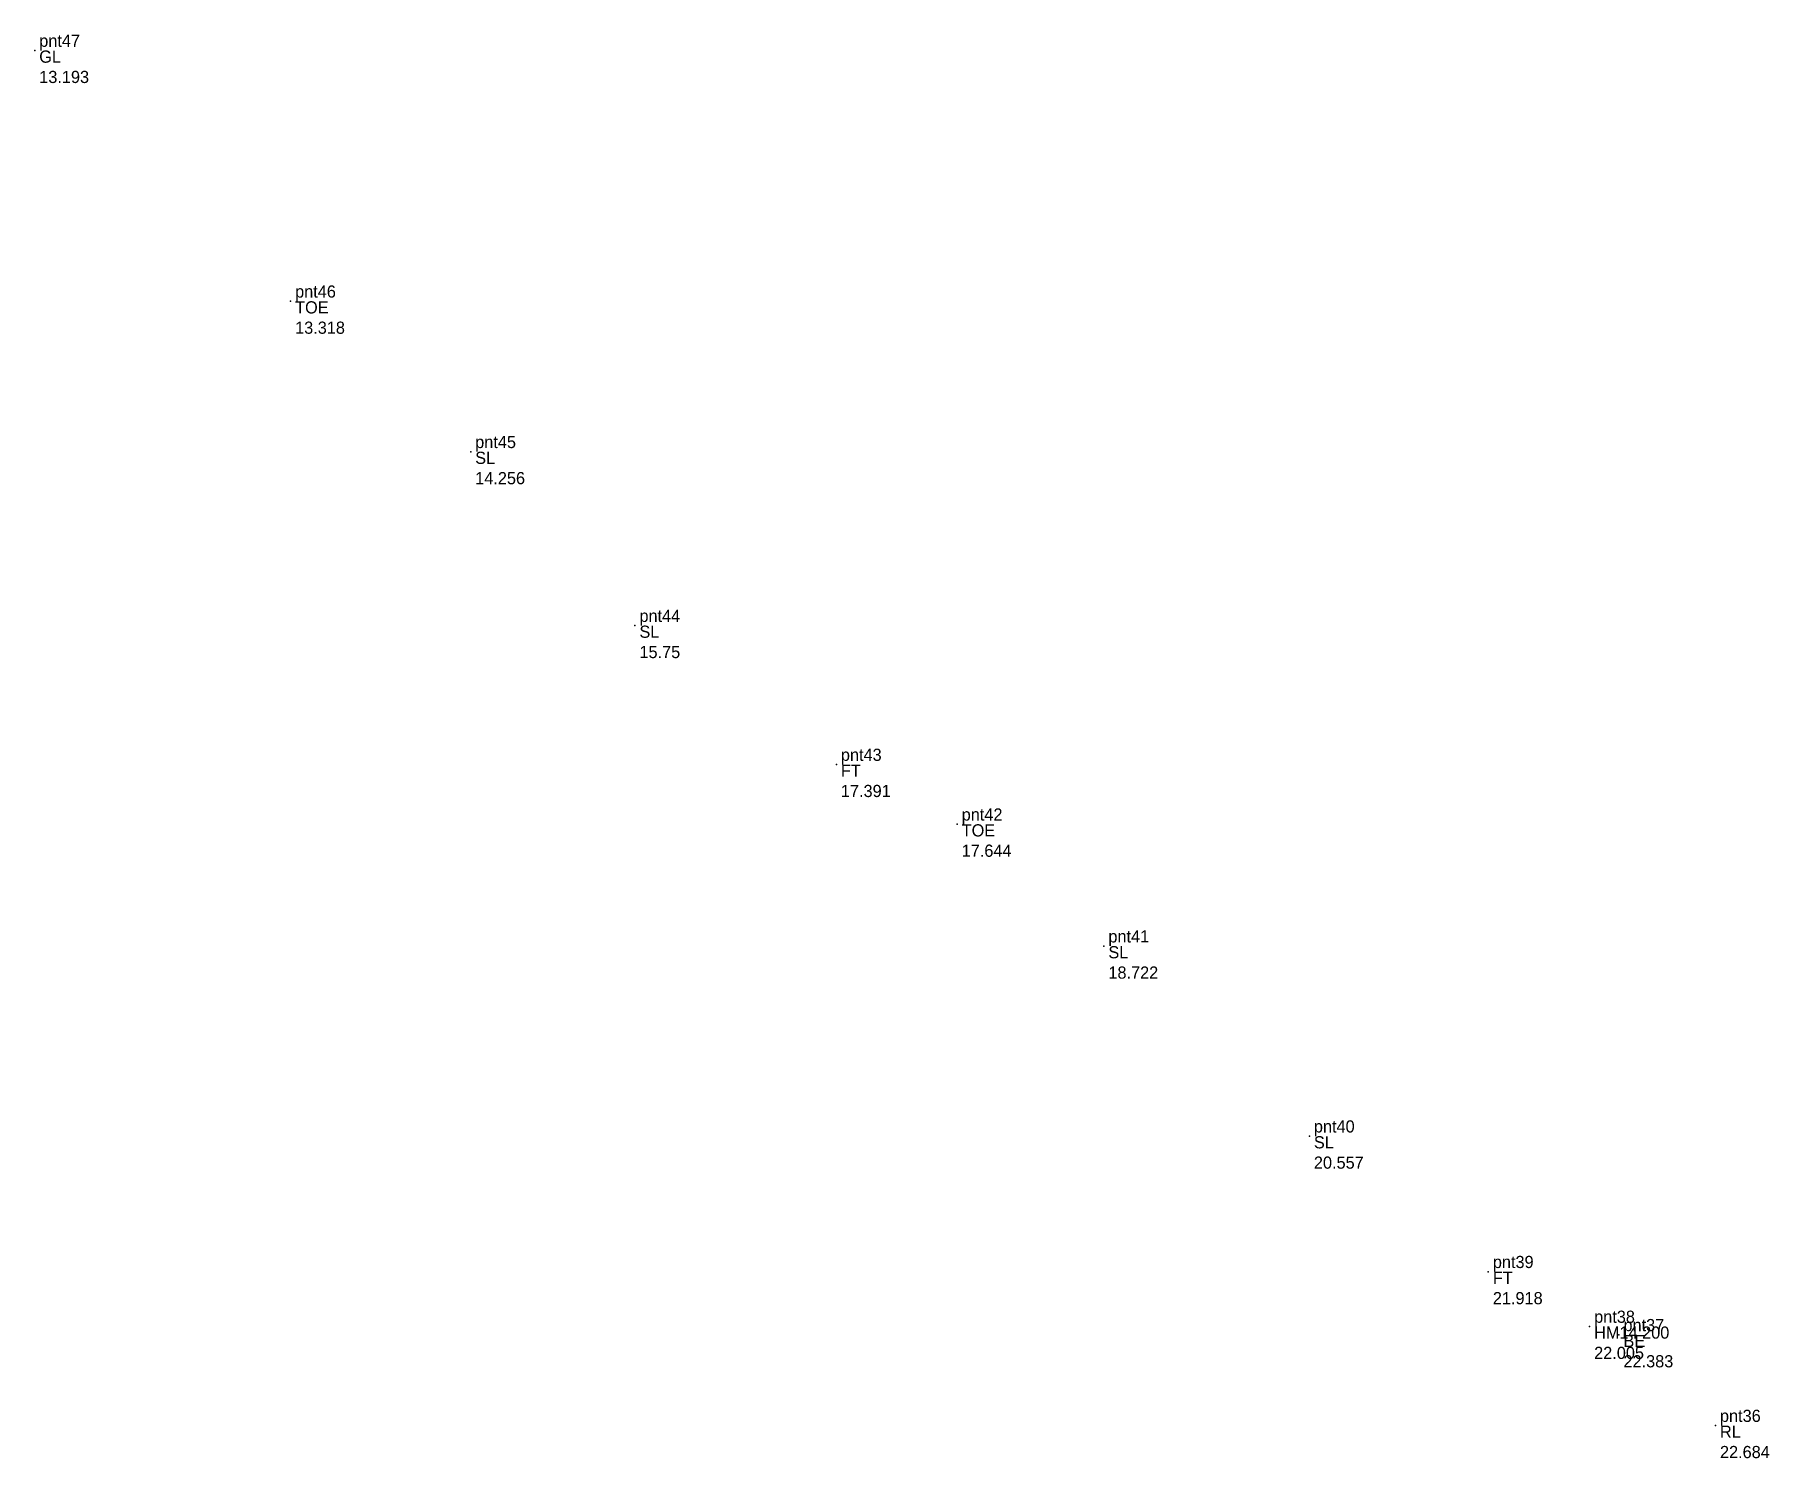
# Model space of a CAD drawing. Header units: metres. Extents: x 169978 to 830021, y 964681 to 1014880.
# Drawn here: x 181091.26 to 181112.61, y 984461.23 to 984478.75 of the extents above; entities that cross this region are included whole.
import ezdxf

# ---------------------------------------------------------------- set-up
doc = ezdxf.new("R2010")
doc.units = ezdxf.units.M

msp = doc.modelspace()

# ---------------------------------------------------------------- texts
at = {"layer": 'TN TO MDU CS L.H.S CH 10-800 TO 14-600_Code', "char_height": 0.15, "attachment_point": 1}
for s, insert, width in [(' GL', (181091.257, 984478.553, 13.193), 0.45), (' TOE', (181094.407, 984475.467, 13.318), 0.6), (' SL', (181096.624, 984473.615, 14.256), 0.45), (' SL', (181098.646, 984471.475, 15.75), 0.45), (' FT', (181101.126, 984469.765, 17.391), 0.45), (' TOE', (181102.613, 984469.03, 17.644), 0.6), (' SL', (181104.419, 984467.53, 18.722), 0.45), (' SL', (181106.949, 984465.191, 20.557), 0.45), (' FT', (181109.152, 984463.523, 21.918), 0.45), (' HM14 200', (181110.399, 984462.849, 22.005), 1.35), (' BE', (181110.76, 984462.746, 22.383), 0.45), (' RL', (181111.948, 984461.629, 22.684), 0.45)]:
    msp.add_mtext(s, dxfattribs=dict(at, insert=insert, width=width))
at = {"layer": 'TN TO MDU CS L.H.S CH 10-800 TO 14-600_Height', "char_height": 0.15, "attachment_point": 1}
for s, insert, width in [('\\P 13.193', (181091.257, 984478.553, 13.193), 1.08), ('\\P 13.318', (181094.407, 984475.467, 13.318), 1.08), ('\\P 14.256', (181096.624, 984473.615, 14.256), 1.08), ('\\P 15.75', (181098.646, 984471.475, 15.75), 0.96), ('\\P 17.391', (181101.126, 984469.765, 17.391), 1.08), ('\\P 17.644', (181102.613, 984469.03, 17.644), 1.08), ('\\P 18.722', (181104.419, 984467.53, 18.722), 1.08), ('\\P 20.557', (181106.949, 984465.191, 20.557), 1.08), ('\\P 21.918', (181109.152, 984463.523, 21.918), 1.08), ('\\P 22.005', (181110.399, 984462.849, 22.005), 1.08), ('\\P 22.383', (181110.76, 984462.746, 22.383), 1.08), ('\\P 22.684', (181111.948, 984461.629, 22.684), 1.08)]:
    msp.add_mtext(s, dxfattribs=dict(at, insert=insert, width=width))
at = {"layer": 'TN TO MDU CS L.H.S CH 10-800 TO 14-600_Name', "char_height": 0.15, "width": 0.9, "attachment_point": 7}
for s, insert in [(' pnt47', (181091.257, 984478.553, 13.193)), (' pnt46', (181094.407, 984475.467, 13.318)), (' pnt45', (181096.624, 984473.615, 14.256)), (' pnt44', (181098.646, 984471.475, 15.75)), (' pnt43', (181101.126, 984469.765, 17.391)), (' pnt42', (181102.613, 984469.03, 17.644)), (' pnt41', (181104.419, 984467.53, 18.722)), (' pnt40', (181106.949, 984465.191, 20.557)), (' pnt39', (181109.152, 984463.523, 21.918)), (' pnt38', (181110.399, 984462.849, 22.005)), (' pnt37', (181110.76, 984462.746, 22.383)), (' pnt36', (181111.948, 984461.629, 22.684))]:
    msp.add_mtext(s, dxfattribs=dict(at, insert=insert))

# ---------------------------------------------------------------- linework, layer by layer
at = {"layer": 'TN TO MDU CS L.H.S CH 10-800 TO 14-600_Survey'}
for p in [(181091.257, 984478.553, 13.193), (181094.407, 984475.467, 13.318), (181096.624, 984473.615, 14.256), (181098.646, 984471.475, 15.75), (181101.126, 984469.765, 17.391), (181102.613, 984469.03, 17.644), (181104.419, 984467.53, 18.722), (181106.949, 984465.191, 20.557), (181109.152, 984463.523, 21.918), (181110.399, 984462.849, 22.005), (181110.76, 984462.746, 22.383), (181111.948, 984461.629, 22.684)]:
    msp.add_point(p, dxfattribs=at)

msp.set_redraw_order([(e.dxf.handle, doc.entitydb.next_handle()) for e in msp.query("TEXT MTEXT ATTDEF DIMENSION ARC_DIMENSION")])  # texts and dimensions are drawn at this point

doc.saveas('drawing.dxf')
